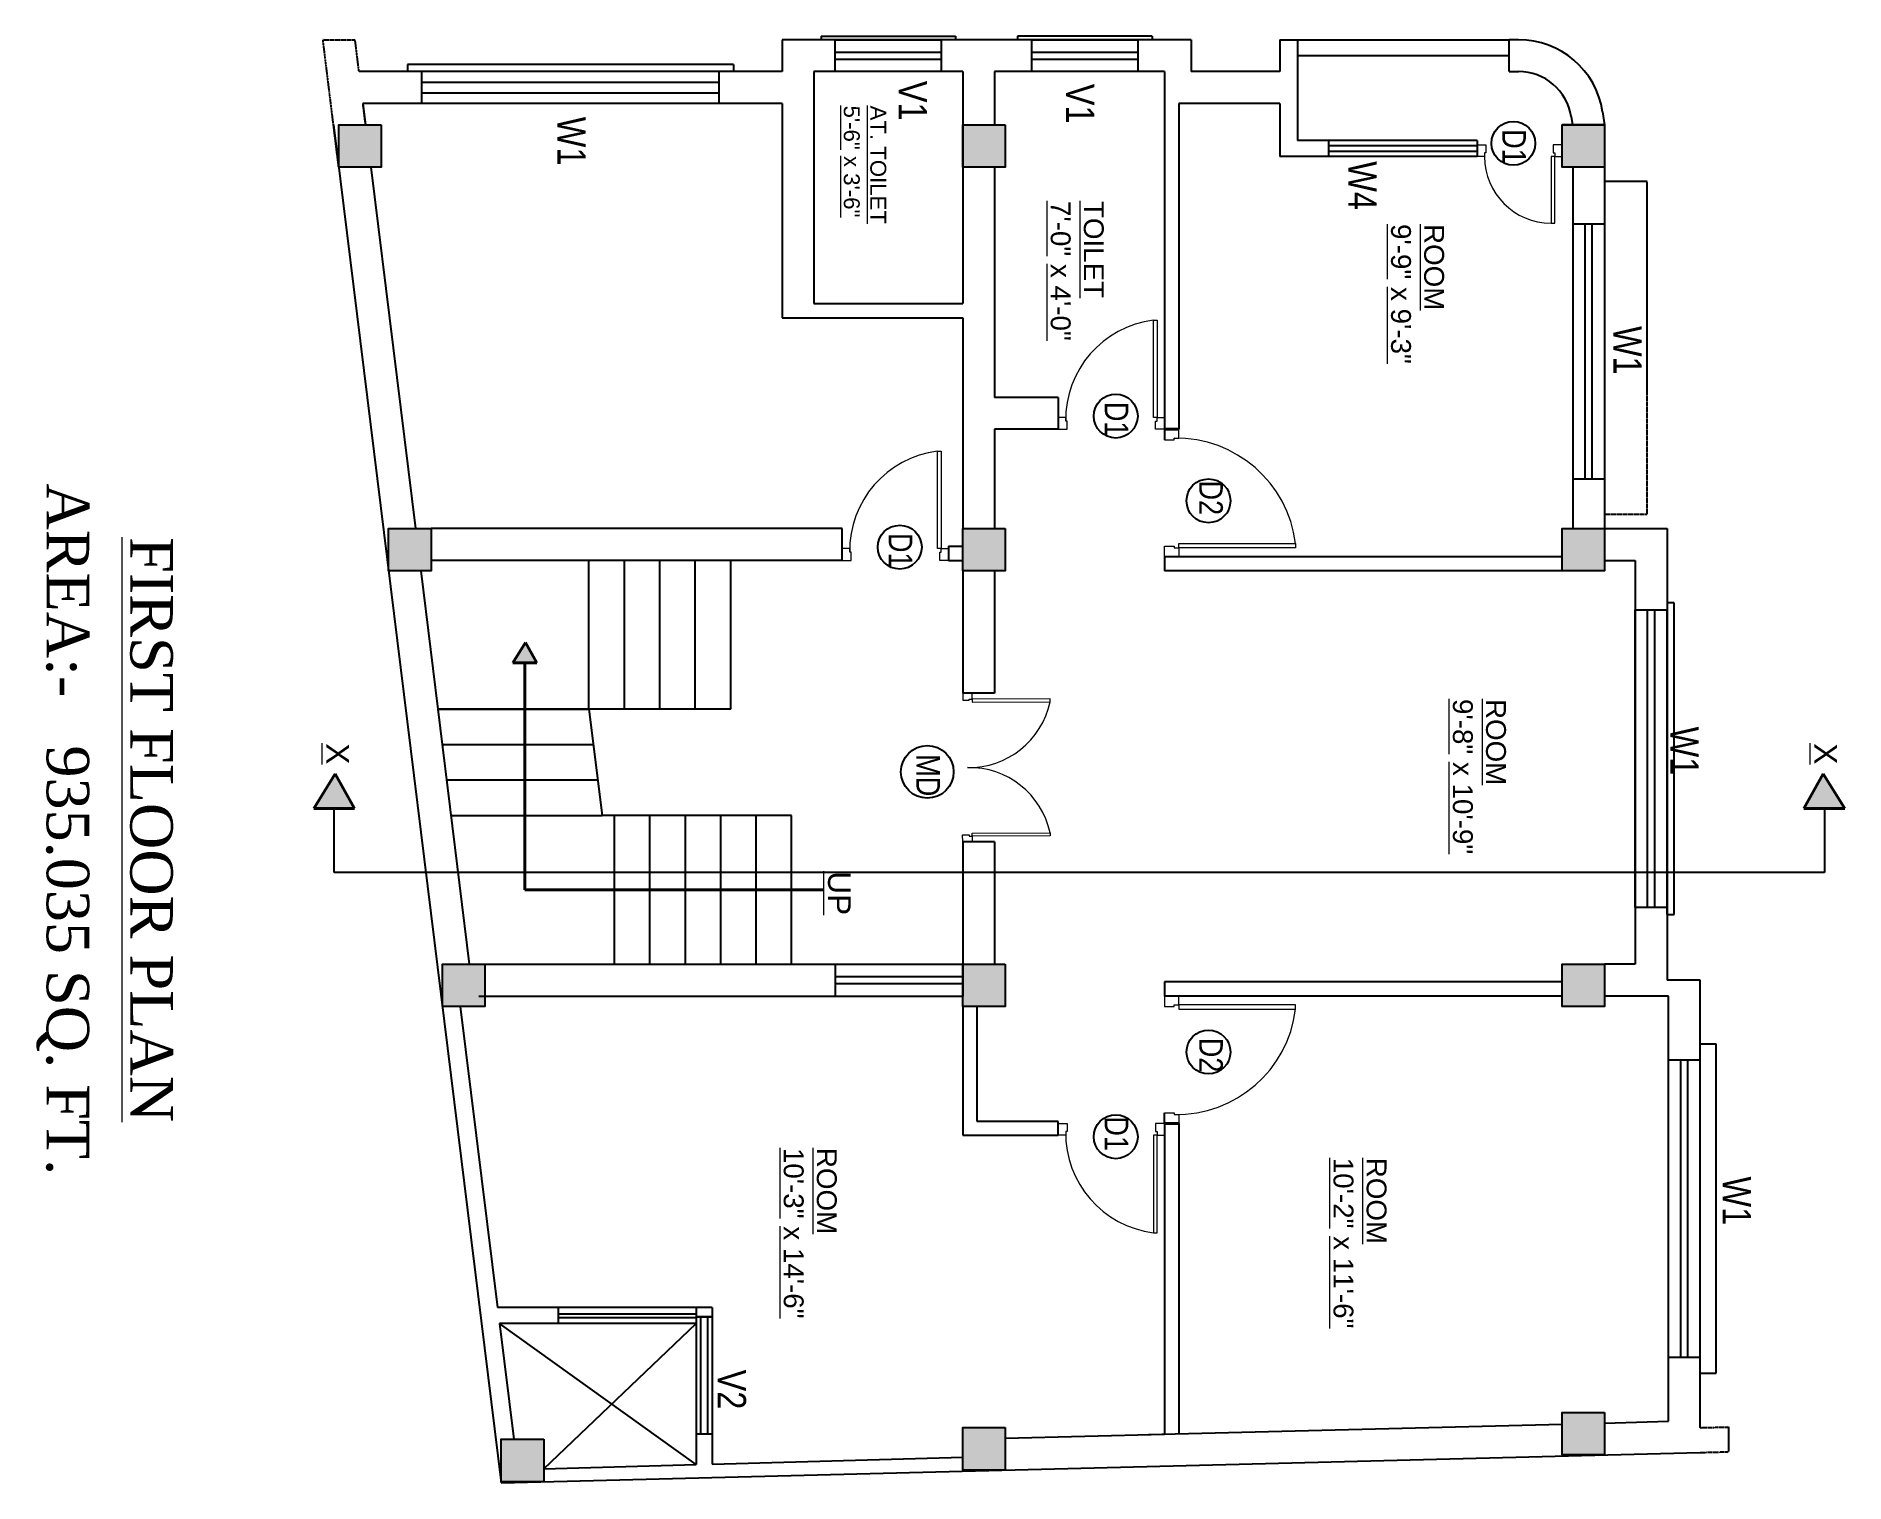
# Model space of a CAD drawing. Header units: inches. Extents: x -111 to 45239, y -6849 to 1261.
# Drawn here: x 19668 to 20179, y -380 to 28 of the extents above; entities that cross this region are included whole.
import ezdxf

# ---------------------------------------------------------------- set-up
doc = ezdxf.new("R2010")
doc.units = ezdxf.units.IN
doc.header["$LTSCALE"] = 0.5
doc.header["$MEASUREMENT"] = 0
doc.linetypes.add('DASH', pattern=[0.35, 0.25, -0.1])
for name, color, linetype, lineweight in [('door', 202, 'Continuous', 5), ('TEXT', 220, 'Continuous', 9), ('Text 0.200', 122, 'Continuous', 20), ('Toilet', 7, 'Continuous', 25), ('wall', 20, 'Continuous', 40)]:
    doc.layers.add(name, color=color, linetype=linetype, lineweight=lineweight)
doc.styles.add('ordinary', font='ARIALN.TTF')
doc.styles.get("Standard").update_dxf_attribs({"font": 'arial.ttf'})

msp = doc.modelspace()

# ---------------------------------------------------------------- texts
at = {"layer": 'door', "ltscale": 0.5, "rotation": 270, "style": 'ordinary'}
for s, insert, char_height, width, attachment_point in [('V1', (19911.89, 15.42), 8, 4.3538, 7), ('V1', (19959.19, 14.58), 8, 4.3538, 7), ('W1', (19815.58, 5.29), 8, 4.3538, 7), ('D1', (20089.03, 1.78), 6.664, 3.6268, 1), ('W4', (20038.87, -7.27), 8, 4.3538, 7), ('W1', (20113.75, -53.8), 8, 4.3538, 7), ('D1', (19976.78, -75.22), 6.664, 3.6268, 1), ('D2', (20003.45, -107.17), 6.664, 3.6268, 3), ('D1', (19915.79, -112.22), 6.664, 3.6268, 1), ('W1', (20129.78, -166.9), 8, 4.3538, 7), ('MD', (19923.6, -174.7), 6.664, 3.6268, 1), ('D2', (20003.45, -254.75), 6.664, 3.6268, 1), ('D1', (19976.78, -286.7), 6.664, 3.6268, 3), ('W1', (20144.59, -293.91), 8, 4.3538, 7), ('V2', (19860.83, -348.44), 8, 4.3538, 7)]:
    msp.add_mtext(s, dxfattribs=dict(at, insert=insert, char_height=char_height, width=width, attachment_point=attachment_point))
at = {"layer": 'TEXT', "rotation": 270}
for s, insert, char_height, width, attachment_point in [('{\\fArial TUR|b0|i0|c162|p34;\\LAT. TOILET\\P\\fArial TUR|b0|i0|c0|p34;5\\fArial TUR|b0|i0|c162|p34;\'-\\fArial TUR|b0|i0|c0|p34;6\\fArial TUR|b0|i0|c162|p34;" x \\fArial TUR|b0|i0|c0|p34;3\\fArial TUR|b0|i0|c162|p34;\'-\\fArial TUR|b0|i0|c0|p34;6\\fArial TUR|b0|i0|c162|p34;"}', (19896.38, 8.45), 4.48731, 49.7297, 7), ('{\\fArial TUR|b0|i0|c162|p34;\\LTOILET\\P\\fArial TUR|b0|i0|c0|p34;7\\fArial TUR|b0|i0|c162|p34;\'-\\fArial TUR|b0|i0|c0|p34;0\\fArial TUR|b0|i0|c162|p34;" x \\fArial TUR|b0|i0|c0|p34;4\\fArial TUR|b0|i0|c162|p34;\'-0"}', (19954.78, -18.49), 5.60913, 62.1621, 7), ('{\\fArial TUR|b0|i0|c162|p34;\\LROOM\\P\\fArial TUR|b0|i0|c0|p34;9\\fArial TUR|b0|i0|c162|p34;\'-\\fArial TUR|b0|i0|c0|p34;9\\fArial TUR|b0|i0|c162|p34;" x \\fArial TUR|b0|i0|c0|p34;9\\fArial TUR|b0|i0|c162|p34;\'-\\fArial TUR|b0|i0|c0|p34;3\\fArial TUR|b0|i0|c162|p34;"}', (20050.87, -25), 5.60913, 62.1621, 7), ('{\\fArial TUR|b0|i0|c162|p34;\\LROOM\\P\\fArial TUR|b0|i0|c0|p34;9\\fArial TUR|b0|i0|c162|p34;\'-\\fArial TUR|b0|i0|c0|p34;8\\fArial TUR|b0|i0|c162|p34;" x 1\\fArial TUR|b0|i0|c0|p34;0\\fArial TUR|b0|i0|c162|p34;\'-\\fArial TUR|b0|i0|c0|p34;9\\fArial TUR|b0|i0|c162|p34;"}', (20068.34, -159.1), 5.60913, 62.1621, 7), ('{\\LX}', (19750.35, -177.55), 6.378, 70.6779, 9), ('{\\LX}', (20170.49, -177.55), 6.378, 70.6779, 9), ('{\\LUP }', (19891.89, -220.12), 6.378, 70.6779, 9), ('{\\fArial TUR|b0|i0|c162|p34;\\LROOM\\P1\\fArial TUR|b0|i0|c0|p34;0\\fArial TUR|b0|i0|c162|p34;\'-\\fArial TUR|b0|i0|c0|p34;3\\fArial TUR|b0|i0|c162|p34;" x 1\\fArial TUR|b0|i0|c0|p34;4\\fArial TUR|b0|i0|c162|p34;\'-\\fArial TUR|b0|i0|c0|p34;6\\fArial TUR|b0|i0|c162|p34;"}', (19879.4, -285.84), 5.60913, 62.1621, 7), ('{\\fArial TUR|b0|i0|c162|p34;\\LROOM\\P\\fArial TUR|b0|i0|c0|p34;10\\fArial TUR|b0|i0|c162|p34;\'-\\fArial TUR|b0|i0|c0|p34;2\\fArial TUR|b0|i0|c162|p34;" x 1\\fArial TUR|b0|i0|c0|p34;1\\fArial TUR|b0|i0|c162|p34;\'-\\fArial TUR|b0|i0|c0|p34;6\\fArial TUR|b0|i0|c162|p34;"}', (20034.62, -288.63), 5.60913, 62.1621, 7)]:
    msp.add_mtext(s, dxfattribs=dict(at, insert=insert, char_height=char_height, width=width, attachment_point=attachment_point))
at = {"layer": 'Text 0.200', "ltscale": 10, "char_height": 12, "attachment_point": 2, "rotation": 270}
for s, insert, width in [('\\pi-60,l72;{\\fTimes New Roman|b0|i0|c0|p18;AREA:-^I  935.035 SQ. FT.}', (19683.38, -189.88), 219.164), ('{\\fTimes New Roman|b0|i0|c0|p18;\\L\\PFIRST FLOOR PLAN}', (19727.01, -195.99), 191.0164)]:
    msp.add_mtext(s, dxfattribs=dict(at, insert=insert, width=width))

# ---------------------------------------------------------------- hatches: boundary and pattern name
at = {"layer": 'Toilet'}
for points in [[(19765.83, -8.96), (19765.83, 3.04), (19753.83, 3.04), (19753.83, -8.96)], [(19942, -8.96), (19942, 3.04), (19930, 3.04), (19930, -8.96)], [(20111.25, -8.96), (20111.25, 3.04), (20099.25, 3.04), (20099.25, -8.96)], [(19779.91, -122.96), (19779.91, -110.96), (19767.91, -110.96), (19767.91, -122.96)], [(19942, -122.96), (19942, -110.96), (19930, -110.96), (19930, -122.96)], [(20111.25, -122.96), (20111.25, -110.96), (20099.25, -110.96), (20099.25, -122.96)], [(19795.11, -245.96), (19795.11, -233.96), (19783.11, -233.96), (19783.11, -245.96)], [(19942, -245.96), (19942, -233.96), (19930, -233.96), (19930, -245.96)], [(20111.25, -245.96), (20111.25, -233.96), (20099.25, -233.96), (20099.25, -245.96)], [(20111.25, -372.53), (20111.25, -360.53), (20099.25, -360.53), (20099.25, -372.53)], [(19942, -376.81), (19942, -364.81), (19930, -364.81), (19930, -376.81)], [(19811.72, -380.1), (19811.72, -368.1), (19799.72, -368.1), (19799.72, -380.1)]]:
    msp.add_hatch(color=1, dxfattribs=at).paths.add_polyline_path(points)
at = {"layer": 'wall', "ltscale": 5}
h = msp.add_hatch(color=2, dxfattribs=at)
h.dxf.hatch_style = 1
h.paths.add_polyline_path([(19806.53, -143.17), (19802.96, -148.91), (19809.74, -148.91)])
h = msp.add_hatch(color=2, dxfattribs=at)
h.dxf.hatch_style = 1
h.paths.add_polyline_path([(19752.84, -180.26), (19746.77, -190.03), (19758.3, -190.03)])
h = msp.add_hatch(color=2, dxfattribs=at)
h.dxf.hatch_style = 1
h.paths.add_polyline_path([(20172.99, -180.26), (20179.06, -190.03), (20167.53, -190.03)])

# ---------------------------------------------------------------- linework, layer by layer
at = {"layer": 'door', "ltscale": 0.5}
for p, q in [((20096.11, -5.96), (20096.11, -24.74)), ((20097.15, -5.96), (20099.23, -5.96)), ((20097.15, -5.96), (20099.23, -5.96)), ((20096.11, -24.74), (20097.15, -24.74)), ((19984.9, -79.63), (19986.98, -79.63)), ((19984.9, -79.63), (19986.98, -79.63)), ((19923.91, -116.63), (19926, -116.63)), ((19923.91, -116.63), (19926, -116.63)), ((19990.98, -116.46), (19990.98, -118.96)), ((19990.98, -116.46), (19990.98, -118.96)), ((19932.67, -159.11), (19932.66, -157.45)), ((19932.67, -159.11), (19932.66, -157.45)), ((19932.66, -197.8), (19932.66, -199.47)), ((19932.66, -197.8), (19932.66, -199.47)), ((19990.98, -245.46), (19990.98, -242.96)), ((19990.98, -245.46), (19990.98, -242.96)), ((19984.9, -282.29), (19986.98, -282.29)), ((19984.9, -282.29), (19986.98, -282.29))]:
    msp.add_line(p, q, dxfattribs=at)
for points in [[(20077.33, -5.96), (20075.25, -5.96), (20075.25, -2.63), (20077.75, -2.63), (20077.75, -4.92), (20077.33, -4.92)], [(20077.33, -5.96), (20075.25, -5.96), (20075.25, -2.63), (20077.75, -2.63), (20077.75, -4.92), (20077.33, -4.92)], [(19984.9, -52.14), (19984.9, -79.63), (19983.86, -79.63), (19983.86, -52.14)], [(19984.9, -52.14), (19984.9, -79.63), (19983.86, -79.63), (19983.86, -52.14)], [(19959.08, -79.63), (19957, -79.63), (19957, -82.96), (19959.49, -82.96), (19959.49, -80.67), (19959.08, -80.67)], [(19959.08, -79.63), (19957, -79.63), (19957, -82.96), (19959.49, -82.96), (19959.49, -80.67), (19959.08, -80.67)], [(19990.98, -85.46), (19990.98, -82.96), (19986.98, -82.96), (19986.98, -85.96), (19989.73, -85.96), (19989.73, -85.46)], [(19990.98, -85.46), (19990.98, -82.96), (19986.98, -82.96), (19986.98, -85.96), (19989.73, -85.96), (19989.73, -85.46)], [(19923.91, -89.14), (19923.91, -116.63), (19922.87, -116.63), (19922.87, -89.14)], [(19923.91, -89.14), (19923.91, -116.63), (19922.87, -116.63), (19922.87, -89.14)], [(19898.09, -116.63), (19896.01, -116.63), (19896.01, -119.96), (19898.51, -119.96), (19898.51, -117.67), (19898.09, -117.67)], [(19898.09, -116.63), (19896.01, -116.63), (19896.01, -119.96), (19898.51, -119.96), (19898.51, -117.67), (19898.09, -117.67)], [(20023.98, -116.46), (19990.98, -116.46), (19990.98, -115.21), (20023.98, -115.21)], [(20023.98, -116.46), (19990.98, -116.46), (19990.98, -115.21), (20023.98, -115.21)], [(19954.68, -159.08), (19932.67, -159.11), (19932.67, -159.95), (19954.68, -159.91)], [(19954.68, -159.08), (19932.67, -159.11), (19932.67, -159.95), (19954.68, -159.91)], [(19954.67, -197.77), (19932.66, -197.8), (19932.66, -196.97), (19954.67, -196.93)], [(19954.67, -197.77), (19932.66, -197.8), (19932.66, -196.97), (19954.67, -196.93)], [(20023.98, -245.46), (19990.98, -245.46), (19990.98, -246.71), (20023.98, -246.71)], [(20023.98, -245.46), (19990.98, -245.46), (19990.98, -246.71), (20023.98, -246.71)], [(19959.08, -282.29), (19957, -282.29), (19957, -278.96), (19959.49, -278.96), (19959.49, -281.25), (19959.08, -281.25)], [(19959.08, -282.29), (19957, -282.29), (19957, -278.96), (19959.49, -278.96), (19959.49, -281.25), (19959.08, -281.25)], [(19990.98, -276.46), (19990.98, -278.96), (19986.98, -278.96), (19986.98, -275.96), (19989.73, -275.96), (19989.73, -276.46)], [(19990.98, -276.46), (19990.98, -278.96), (19986.98, -278.96), (19986.98, -275.96), (19989.73, -275.96), (19989.73, -276.46)], [(19984.9, -309.78), (19984.9, -282.29), (19983.86, -282.29), (19983.86, -309.78)], [(19984.9, -309.78), (19984.9, -282.29), (19983.86, -282.29), (19983.86, -309.78)]]:
    msp.add_lwpolyline(points, close=True, dxfattribs=at)
for points in [[(20099.23, -5.96), (20099.23, -2.63), (20096.74, -2.63), (20096.74, -4.92), (20097.15, -4.92), (20097.15, -5.96)], [(20099.23, -5.96), (20099.23, -2.63), (20096.74, -2.63), (20096.74, -4.92), (20097.15, -4.92), (20097.15, -5.96)], [(20097.15, -24.74), (20097.15, -5.96), (20096.11, -5.96), (20096.11, -24.74)], [(20097.15, -24.74), (20097.15, -5.96), (20096.11, -5.96), (20096.11, -24.74)], [(19986.98, -79.63), (19986.98, -82.96), (19984.48, -82.96), (19984.48, -80.67), (19984.9, -80.67), (19984.9, -79.63)], [(19986.98, -79.63), (19986.98, -82.96), (19984.48, -82.96), (19984.48, -80.67), (19984.9, -80.67), (19984.9, -79.63)], [(19926, -116.63), (19926, -119.96), (19923.5, -119.96), (19923.5, -117.67), (19923.91, -117.67), (19923.91, -116.63)], [(19926, -116.63), (19926, -119.96), (19923.5, -119.96), (19923.5, -117.67), (19923.91, -117.67), (19923.91, -116.63)], [(19990.98, -118.96), (19986.98, -118.96), (19986.98, -115.96), (19989.73, -115.96), (19989.73, -116.46), (19990.98, -116.46)], [(19990.98, -118.96), (19986.98, -118.96), (19986.98, -115.96), (19989.73, -115.96), (19989.73, -116.46), (19990.98, -116.46)], [(19932.66, -157.45), (19930, -157.45), (19930, -159.45), (19931.83, -159.45), (19931.83, -159.12), (19932.67, -159.11)], [(19932.66, -157.45), (19930, -157.45), (19930, -159.45), (19931.83, -159.45), (19931.83, -159.12), (19932.67, -159.11)], [(19932.66, -199.47), (19930, -199.47), (19929.99, -197.47), (19931.83, -197.47), (19931.83, -197.8), (19932.66, -197.8)], [(19932.66, -199.47), (19930, -199.47), (19929.99, -197.47), (19931.83, -197.47), (19931.83, -197.8), (19932.66, -197.8)], [(19990.98, -242.96), (19986.98, -242.96), (19986.98, -245.96), (19989.73, -245.96), (19989.73, -245.46), (19990.98, -245.46)], [(19990.98, -242.96), (19986.98, -242.96), (19986.98, -245.96), (19989.73, -245.96), (19989.73, -245.46), (19990.98, -245.46)], [(19986.98, -282.29), (19986.98, -278.96), (19984.48, -278.96), (19984.48, -281.25), (19984.9, -281.25), (19984.9, -282.29)], [(19986.98, -282.29), (19986.98, -278.96), (19984.48, -278.96), (19984.48, -281.25), (19984.9, -281.25), (19984.9, -282.29)]]:
    msp.add_lwpolyline(points, dxfattribs=at)
for centre, radius, start, end in [((20096.11, -5.96), 18.78, 180, 270), ((19987.36, -80.21), 28.28, 97.1036, 180.9404), ((19987.36, -80.21), 28.28, 97.1036, 180.9404), ((19990.29, -119.41), 33.95, 7.1036, 90.9404), ((19990.29, -119.41), 33.95, 7.1036, 90.9404), ((19926.37, -117.21), 28.28, 97.1036, 180.9404), ((19926.37, -117.21), 28.28, 97.1036, 180.9404), ((19931.76, -155.03), 23.43, 268.9456, 347.9801), ((19931.76, -155.03), 23.43, 268.9456, 347.9801), ((19931.83, -201.81), 23.36, 12.0604, 91.2274), ((19931.83, -201.81), 23.36, 12.0604, 91.2274), ((19990.29, -242.51), 33.95, 269.0596, 352.8964), ((19990.29, -242.51), 33.95, 269.0596, 352.8964), ((19987.36, -281.72), 28.28, 179.0596, 262.8964), ((19987.36, -281.72), 28.28, 179.0596, 262.8964)]:
    msp.add_arc(centre, radius, start, end, dxfattribs=at)
at = {"layer": 'Toilet', "color": 1, "linetype": 'DASH', "ltscale": 0.1}
for p, q in [((19753.83, -8.96), (19749.38, 27.04)), ((19749.38, 27.04), (19758.45, 27.04)), ((19759.56, 18.04), (19758.45, 27.04)), ((19761.42, 3.04), (19760.67, 9.04)), ((20123.25, -12.96), (20111.25, -12.96)), ((20123.25, -106.96), (20123.25, -12.96)), ((20111.25, -106.96), (20123.25, -106.96)), ((19957, -282.29), (19957, -278.29)), ((20138.25, -364.84), (20146.24, -364.64)), ((20146.24, -364.64), (20146.24, -371.64)), ((20138.25, -371.84), (20146.24, -371.64))]:
    msp.add_line(p, q, dxfattribs=at)
at = {"layer": 'Toilet'}
for p, q in [((19879, 27.04), (19879, 18.04)), ((19994.5, 27.04), (19879, 27.04)), ((19994.5, 27.04), (19994.5, 18.04)), ((20019.5, 27.04), (20084.25, 27.04)), ((20019.5, 27.04), (20019.5, 18.04)), ((20024.5, 27.04), (20024.5, -1.46)), ((20086.96, 27.04), (20084.25, 27.04)), ((20084.25, 18.04), (20084.25, 27.04)), ((20024.5, 22.54), (20084.25, 22.54)), ((19879, 18.04), (19759.56, 18.04)), ((19888, 18.04), (19888, -47.46)), ((19930, 18.04), (19888, 18.04)), ((19930, 18.04), (19930, -47.46)), ((19939, 18.04), (19939, 3.04)), ((19987, 18.04), (19939, 18.04)), ((19987, 18.04), (19987, -82.96)), ((20019.5, 18.04), (19994.5, 18.04)), ((20084.25, 18.04), (20086.96, 18.04)), ((19879, 9.04), (19760.67, 9.04)), ((19760.67, 9.04), (19761.42, 3.04)), ((19879, 9.04), (19879, -51.46)), ((20019.5, 9.04), (19991, 9.04)), ((19991, 9.04), (19991, -82.96)), ((20019.5, 9.04), (20019.5, -5.96)), ((20101.79, 5.33), (20102.14, 3.04)), ((20110.68, 6.71), (20111.25, 3.04)), ((19752.35, 3.04), (19799.72, -380.41)), ((20111.25, 3.04), (20099.25, 3.04)), ((20075.25, -1.46), (20024.5, -1.46)), ((20033.25, -1.46), (20033.25, -5.96)), ((20075.25, -2.95), (20033.25, -2.95)), ((20075.25, -4.54), (20033.25, -4.54)), ((20075.25, -1.46), (20075.25, -5.96)), ((19762.9, -8.96), (19775.5, -110.96)), ((19939, -8.96), (19939, -73.96)), ((20075.25, -5.96), (20019.5, -5.96)), ((20102.25, -8.96), (20102.25, -24.96)), ((20111.25, -8.96), (20111.25, -24.96)), ((19888, -47.46), (19930, -47.46)), ((19879, -51.46), (19930, -51.46)), ((19930, -51.46), (19930, -110.96)), ((19957, -73.96), (19939, -73.96)), ((19957, -73.96), (19957, -82.96)), ((19957, -82.96), (19939, -82.96)), ((19939, -82.96), (19939, -110.96)), ((19987, -82.96), (19987, -85.96)), ((19987, -82.96), (19991, -82.96)), ((20102.25, -95.96), (20102.25, -110.96)), ((20111.25, -95.96), (20111.25, -110.96)), ((19896.01, -110.96), (19779.91, -110.96)), ((19896.01, -119.96), (19896.01, -110.96)), ((20111.25, -110.96), (20128.88, -110.96)), ((20128.88, -110.96), (20128.88, -238.46)), ((19926, -115.96), (19930, -115.96)), ((19926, -115.96), (19926, -119.96)), ((19896.01, -119.96), (19779.91, -119.96)), ((19824.49, -161.96), (19824.49, -119.96)), ((19834.49, -161.96), (19834.49, -119.96)), ((19844.49, -161.96), (19844.49, -119.96)), ((19854.49, -161.96), (19854.49, -119.96)), ((19864.49, -161.96), (19864.49, -119.96)), ((19926, -119.96), (19930, -119.96)), ((20099.25, -118.96), (19987, -118.96)), ((19987, -118.96), (19987, -122.96)), ((20111.25, -119.96), (20119.88, -119.96)), ((20119.88, -119.96), (20119.88, -233.96)), ((19776.98, -122.96), (19790.7, -233.96)), ((19930, -122.96), (19930, -157.45)), ((19939, -122.96), (19939, -157.45)), ((19986.98, -122.96), (19986.98, -122.96)), ((20099.25, -122.96), (19987, -122.96)), ((19939, -157.45), (19930, -157.45)), ((19864.49, -161.96), (19782.17, -161.96)), ((19782.17, -161.96), (19824.49, -161.96)), ((19824.49, -161.96), (19828.2, -191.96)), ((19783.41, -171.96), (19825.73, -171.96)), ((19784.64, -181.96), (19826.96, -181.96)), ((19752.53, -208.13), (19752.53, -190.03)), ((19785.88, -191.96), (19828.2, -191.96)), ((19881.7, -191.96), (19828.2, -191.96)), ((19831.7, -233.96), (19831.7, -191.96)), ((19841.7, -233.96), (19841.7, -191.96)), ((19851.7, -233.96), (19851.7, -191.96)), ((19861.7, -233.96), (19861.7, -191.96)), ((19871.7, -233.96), (19871.7, -191.96)), ((19881.7, -233.96), (19881.7, -191.96)), ((20173.3, -190.03), (20173.3, -208.13)), ((19930, -199.47), (19930, -233.96)), ((19939, -199.47), (19930, -199.47)), ((19939, -199.47), (19939, -233.96)), ((20173.3, -208.13), (19752.53, -208.13)), ((19795.11, -233.96), (19832.86, -233.96)), ((19831.7, -233.96), (19894, -233.96)), ((19894, -233.96), (19894, -242.96)), ((19894, -233.96), (19930, -233.96)), ((19930, -233.96), (19930, -242.96)), ((20119.88, -233.96), (20111.25, -233.96)), ((20099.25, -238.96), (19986.98, -238.96)), ((19986.98, -238.96), (19986.98, -242.96)), ((20138.25, -238.46), (20128.88, -238.46)), ((20138.25, -364.84), (20138.25, -238.46)), ((19793.41, -242.96), (19894, -242.96)), ((19894, -242.96), (19930, -242.96)), ((20099.25, -242.96), (19986.98, -242.96)), ((20129.25, -242.96), (20111.25, -242.96)), ((20129.25, -362.99), (20129.25, -242.96)), ((19788.15, -245.96), (19798.64, -330.95)), ((19930, -245.96), (19930, -282.29)), ((19934, -245.96), (19934, -278.29)), ((20138.25, -256.48), (20142.75, -256.48)), ((20142.75, -349.48), (20142.75, -256.48)), ((19934, -278.29), (19957, -278.29)), ((19986.98, -278.96), (19986.98, -366.68)), ((19986.98, -278.96), (19991, -278.96)), ((19987, -278.96), (19987, -275.96)), ((19990.98, -278.96), (19990.98, -366.58)), ((19930, -282.29), (19957, -282.29)), ((19859.24, -330.95), (19798.64, -330.95)), ((19859.24, -330.95), (19859.24, -375.13)), ((19794.16, -335.45), (19794.16, -335.45)), ((19854.75, -335.44), (19799.2, -335.45)), ((19799.2, -335.45), (19803.24, -368.1)), ((19854.71, -375.25), (19799.2, -335.45)), ((19811.72, -376.46), (19854.75, -335.45)), ((19854.75, -333.56), (19854.71, -375.25)), ((19859.24, -333.56), (19854.74, -333.56)), ((20138.25, -349.48), (20142.75, -349.48)), ((19942, -367.83), (19986.98, -366.68)), ((19982.5, -366.8), (20099.25, -363.83)), ((20111.25, -363.52), (20129.25, -362.99)), ((19799.72, -380.41), (20138.25, -371.84)), ((19811.72, -376.46), (19854.71, -375.25)), ((19859.24, -375.13), (19930.12, -373.13))]:
    msp.add_line(p, q, dxfattribs=at)
at = {"layer": 'Toilet', "color": 3}
for p, q in [((19890, 28.04), (19928, 28.04)), ((19890, 28.04), (19890, 27.04)), ((19894, 18.04), (19894, 27.04)), ((19894, 27.04), (19924, 27.04)), ((19924, 18.04), (19924, 27.04)), ((19928, 28.04), (19928, 27.04)), ((19983.5, 28.04), (19945.5, 28.04)), ((19945.5, 28.04), (19945.5, 27.04)), ((19949.5, 18.04), (19949.5, 27.04)), ((19949.5, 27.04), (19979.5, 27.04)), ((19979.5, 18.04), (19979.5, 27.04)), ((19983.5, 28.04), (19983.5, 27.04)), ((19894, 23.54), (19924, 23.54)), ((19894, 21.54), (19924, 21.54)), ((19949.5, 23.54), (19979.5, 23.54)), ((19949.5, 21.54), (19979.5, 21.54)), ((19865.28, 20.04), (19773.28, 20.04)), ((19773.28, 20.04), (19773.28, 18.04)), ((19777.28, 9.04), (19777.28, 18.04)), ((19861.28, 9.04), (19861.28, 18.04)), ((19865.28, 20.04), (19865.28, 18.04)), ((19924, 18.04), (19894, 18.04)), ((19979.5, 18.04), (19949.5, 18.04)), ((19777.28, 15.04), (19861.28, 15.04)), ((19777.28, 12.04), (19861.28, 12.04)), ((20102.25, -24.96), (20111.25, -24.96)), ((20102.25, -24.96), (20102.25, -96.96)), ((20105.75, -96.96), (20105.75, -24.96)), ((20107.75, -96.96), (20107.75, -24.96)), ((20111.25, -24.96), (20111.25, -96.96)), ((20102.25, -96.96), (20111.25, -96.96)), ((20130.88, -131.96), (20128.88, -131.96)), ((20130.88, -219.96), (20130.88, -131.96)), ((20119.88, -133.96), (20128.88, -133.96)), ((20119.88, -217.96), (20119.88, -133.96)), ((20123.38, -217.96), (20123.38, -133.96)), ((20125.38, -217.96), (20125.38, -133.96)), ((20128.88, -219.96), (20128.88, -133.96)), ((20128.88, -217.96), (20119.88, -217.96)), ((20128.88, -219.96), (20130.88, -219.96)), ((19894, -237.46), (19930, -237.46)), ((19894, -239.46), (19930, -239.46)), ((20129.25, -260.98), (20138.25, -260.98)), ((20129.25, -344.98), (20129.25, -260.98)), ((20132.75, -344.98), (20132.75, -260.98)), ((20134.75, -344.98), (20134.75, -260.98)), ((20138.25, -344.98), (20138.25, -260.98)), ((19815.74, -330.95), (19815.74, -335.45)), ((19854.74, -330.95), (19854.74, -335.45)), ((19815.74, -332.7), (19854.74, -332.7)), ((19815.74, -333.7), (19854.74, -333.7)), ((19854.74, -333.56), (19859.24, -333.56)), ((19855.99, -333.56), (19855.99, -366.56)), ((19857.99, -333.56), (19857.99, -366.56)), ((20138.25, -344.98), (20129.25, -344.98)), ((19854.74, -366.56), (19859.24, -366.56))]:
    msp.add_line(p, q, dxfattribs=at)
at = {"layer": 'Toilet'}
for points in [[(19765.83, 3.04), (19765.83, -8.96), (19753.83, -8.96), (19753.83, 3.04)], [(19942, 3.04), (19942, -8.96), (19930, -8.96), (19930, 3.04)], [(20111.25, 3.04), (20111.25, -8.96), (20099.25, -8.96), (20099.25, 3.04)], [(19779.91, -110.96), (19779.91, -122.96), (19767.91, -122.96), (19767.91, -110.96)], [(19942, -110.96), (19942, -122.96), (19930, -122.96), (19930, -110.96)], [(20111.25, -110.96), (20111.25, -122.96), (20099.25, -122.96), (20099.25, -110.96)], [(19795.11, -233.96), (19795.11, -245.96), (19783.11, -245.96), (19783.11, -233.96)], [(19942, -233.96), (19942, -245.96), (19930, -245.96), (19930, -233.96)], [(20111.25, -233.96), (20111.25, -245.96), (20099.25, -245.96), (20099.25, -233.96)], [(20111.25, -360.53), (20111.25, -372.53), (20099.25, -372.53), (20099.25, -360.53)], [(19942, -364.81), (19942, -376.81), (19930, -376.81), (19930, -364.81)], [(19811.72, -368.1), (19811.72, -380.1), (19799.72, -380.1), (19799.72, -368.1)]]:
    msp.add_lwpolyline(points, close=True, dxfattribs=at)
for centre, radius in [((20085.47, -2.23), 6.19), ((19973.22, -79.23), 6.19), ((19999.4, -103.15), 6.19), ((19912.23, -116.23), 6.19), ((19920.01, -179.68), 7.43), ((19999.4, -258.77), 6.19), ((19973.22, -282.7), 6.19)]:
    msp.add_circle(centre, radius, dxfattribs=at)
for radius in [24, 15]:
    msp.add_arc((20086.96, 3.04), radius, 8.7916, 90, dxfattribs=at)
at = {"layer": 'wall', "ltscale": 5}
for p, q in [((19986.98, -82.96), (19990.98, -82.96)), ((19986.98, -82.96), (19990.98, -82.96)), ((19986.98, -82.96), (19990.98, -82.96)), ((19986.98, -82.96), (19990.98, -82.96)), ((19986.98, -82.96), (19990.98, -82.96)), ((19986.98, -82.96), (19990.98, -82.96)), ((19986.98, -278.96), (19990.98, -278.96)), ((19986.98, -278.96), (19990.98, -278.96)), ((19986.98, -278.96), (19990.98, -278.96)), ((19986.98, -278.96), (19990.98, -278.96)), ((19986.98, -278.96), (19990.98, -278.96)), ((19986.98, -278.96), (19990.98, -278.96))]:
    msp.add_line(p, q, dxfattribs=at)
at = {"layer": 'wall', "color": 1, "ltscale": 5}
for p, q in [((19806.53, -143.17), (19802.96, -148.91)), ((19809.74, -148.91), (19806.53, -143.17)), ((19802.96, -148.91), (19809.74, -148.91)), ((19806.35, -212.96), (19806.35, -148.91)), ((19752.84, -180.26), (19746.77, -190.03)), ((19758.3, -190.03), (19752.84, -180.26)), ((20167.53, -190.03), (20172.99, -180.26)), ((20172.99, -180.26), (20179.06, -190.03)), ((19746.77, -190.03), (19758.3, -190.03)), ((20179.06, -190.03), (20167.53, -190.03)), ((19890.58, -212.96), (19806.35, -212.96))]:
    msp.add_line(p, q, dxfattribs=at)

msp.set_redraw_order([(e.dxf.handle, doc.entitydb.next_handle()) for e in msp.query("TEXT MTEXT ATTDEF DIMENSION ARC_DIMENSION")])  # texts and dimensions are drawn at this point

doc.saveas('drawing.dxf')
